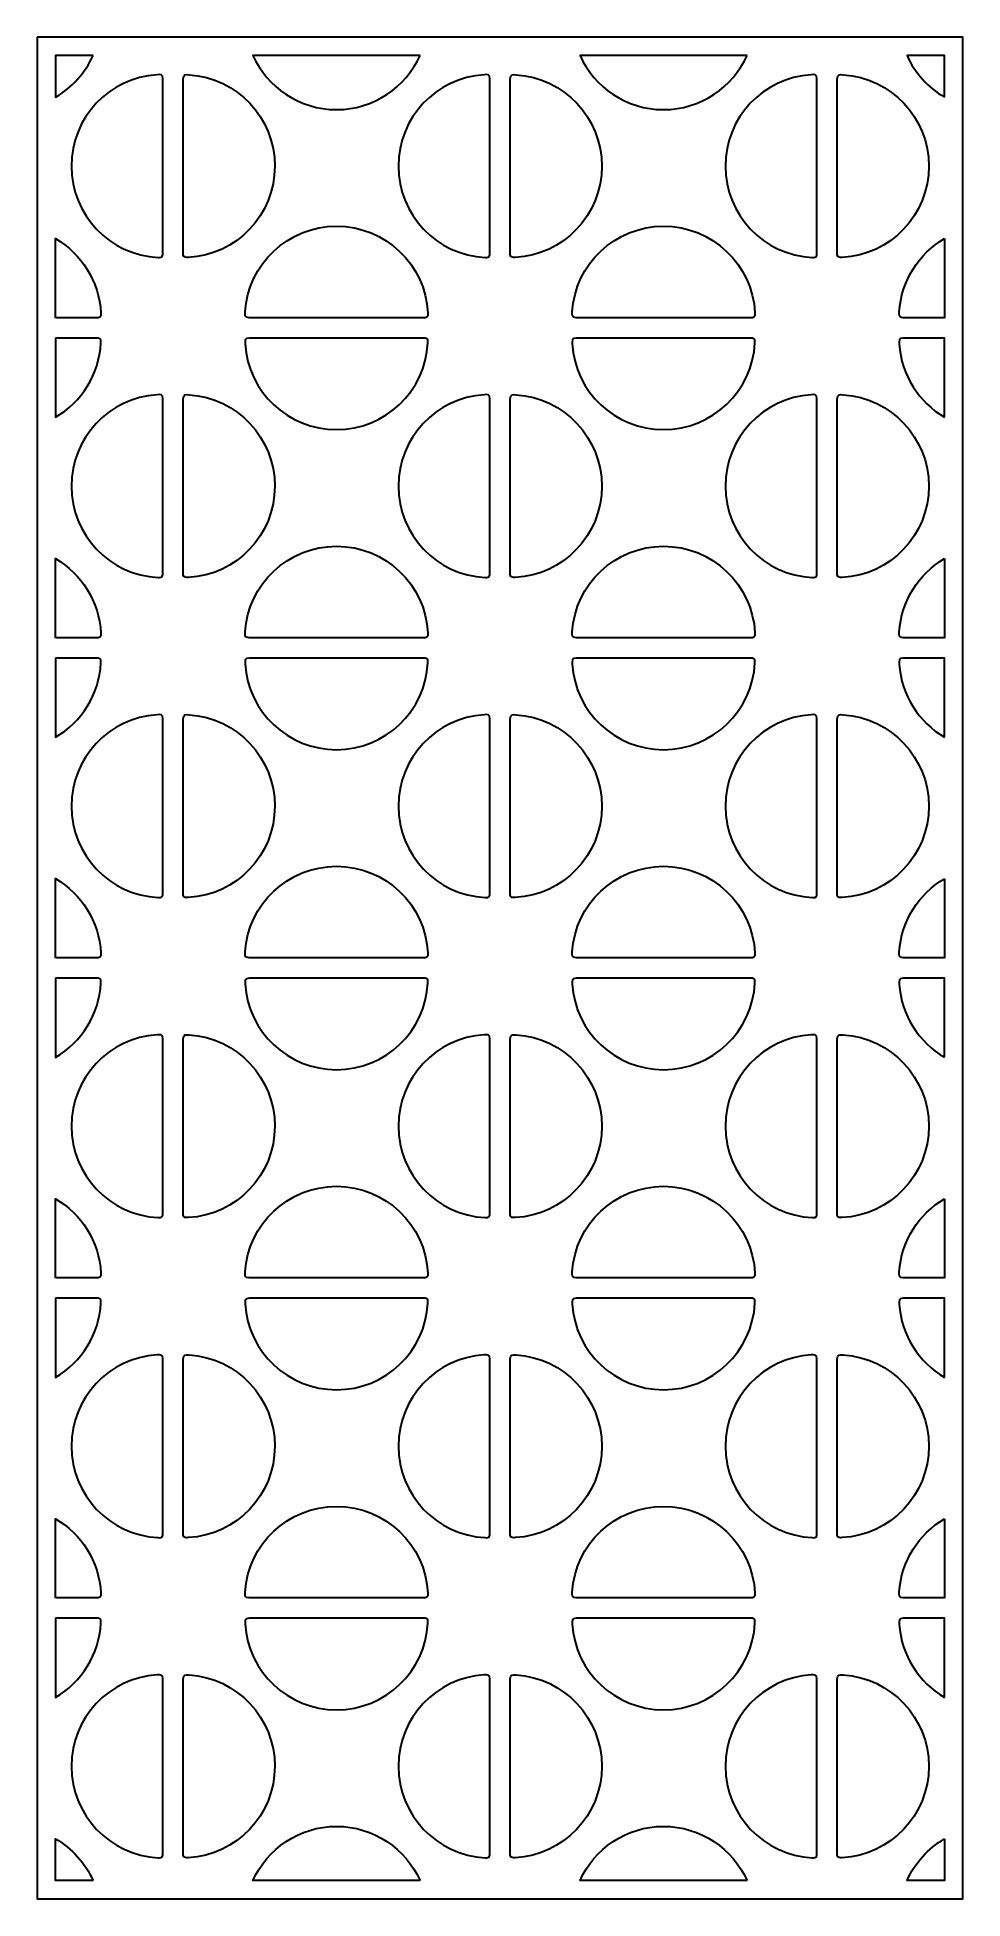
# Model space of a CAD drawing. Header units: centimetres. Extents: x 22.62 to 27, y 0.2 to 9.
import ezdxf

# ---------------------------------------------------------------- set-up
doc = ezdxf.new("R2010")
doc.units = ezdxf.units.CM
doc.header["$MEASUREMENT"] = 0
doc.layers.add('layer 1', color=7, linetype='Continuous')

msp = doc.modelspace()

# ---------------------------------------------------------------- linework, layer by layer
at = {"layer": 'layer 1', "color": 250, "lineweight": 30}
for points, knots in [([(22.62472, 9.00077), (22.62472, 9.00077), (26.99976, 9.00077), (26.99976, 9.00077), (26.99976, 9.00077), (26.99976, 9.00077), (26.99976, 0.2031), (26.99976, 0.2031), (26.99976, 0.2031), (26.99976, 0.2031), (22.62472, 0.2031), (22.62472, 0.2031), (22.62472, 0.2031), (22.62472, 0.2031), (22.62472, 9.00077), (22.62472, 9.00077)], [0, 0, 0, 0, 0.2, 0.2, 0.2, 0.2, 0.4, 0.4, 0.4, 0.4, 0.6, 0.6, 0.6, 0.6, 1, 1, 1, 1]), ([(22.8885, 8.91449), (22.85134, 8.83167), (22.7889, 8.76265), (22.711, 8.71728), (22.711, 8.71728), (22.711, 8.71728), (22.711, 8.91449), (22.711, 8.91449), (22.711, 8.91449), (22.711, 8.91449), (22.8885, 8.91449), (22.8885, 8.91449)], [0, 0, 0, 0, 0.25, 0.25, 0.25, 0.25, 0.5, 0.5, 0.5, 0.5, 1, 1, 1, 1]), ([(24.43431, 8.91449), (24.36668, 8.76377), (24.21533, 8.65876), (24.03947, 8.65876), (24.03947, 8.65876), (23.8636, 8.65876), (23.71222, 8.76377), (23.64459, 8.91449), (23.64459, 8.91449), (23.64459, 8.91449), (24.43431, 8.91449), (24.43431, 8.91449)], [0, 0, 0, 0, 0.25, 0.25, 0.25, 0.25, 0.5, 0.5, 0.5, 0.5, 1, 1, 1, 1]), ([(25.98013, 8.91449), (25.91251, 8.76377), (25.76115, 8.65876), (25.5853, 8.65876), (25.5853, 8.65876), (25.40942, 8.65876), (25.25804, 8.76377), (25.19042, 8.91449), (25.19042, 8.91449), (25.19042, 8.91449), (25.98013, 8.91449), (25.98013, 8.91449)], [0, 0, 0, 0, 0.25, 0.25, 0.25, 0.25, 0.5, 0.5, 0.5, 0.5, 1, 1, 1, 1]), ([(26.91348, 8.71744), (26.83571, 8.76282), (26.77336, 8.83177), (26.73625, 8.91449), (26.73625, 8.91449), (26.73625, 8.91449), (26.91348, 8.91449), (26.91348, 8.91449), (26.91348, 8.91449), (26.91348, 8.91449), (26.91348, 8.71744), (26.91348, 8.71744)], [0, 0, 0, 0, 0.25, 0.25, 0.25, 0.25, 0.5, 0.5, 0.5, 0.5, 1, 1, 1, 1]), ([(23.21872, 8.39182), (23.21872, 8.39182), (23.21872, 7.97193), (23.21872, 7.97193), (23.21872, 7.97193), (23.21872, 7.9587), (23.20174, 7.95945), (23.19582, 7.95985), (23.19582, 7.95985), (22.9676, 7.97177), (22.78614, 8.16064), (22.78614, 8.39182), (22.78614, 8.39182), (22.78614, 8.62136), (22.96502, 8.80919), (23.19095, 8.82353), (23.19095, 8.82353), (23.20628, 8.82482), (23.21845, 8.82684), (23.21872, 8.80451), (23.21872, 8.80451), (23.21872, 8.80451), (23.21872, 8.39182), (23.21872, 8.39182)], [0, 0, 0, 0, 0.1428571, 0.1428571, 0.1428571, 0.1428571, 0.2857143, 0.2857143, 0.2857143, 0.2857143, 0.4285714, 0.4285714, 0.4285714, 0.4285714, 0.5714286, 0.5714286, 0.5714286, 0.5714286, 0.7142857, 0.7142857, 0.7142857, 0.7142857, 1, 1, 1, 1]), ([(23.31501, 8.39182), (23.31501, 8.39182), (23.31501, 7.97193), (23.31501, 7.97193), (23.31501, 7.97193), (23.31501, 7.9587), (23.33199, 7.95945), (23.33791, 7.95985), (23.33791, 7.95985), (23.56614, 7.97177), (23.74759, 8.16064), (23.74759, 8.39182), (23.74759, 8.39182), (23.74759, 8.62136), (23.56871, 8.80919), (23.34278, 8.82353), (23.34278, 8.82353), (23.32746, 8.82482), (23.31528, 8.82684), (23.31501, 8.80451), (23.31501, 8.80451), (23.31501, 8.80451), (23.31501, 8.39182), (23.31501, 8.39182)], [0, 0, 0, 0, 0.1428571, 0.1428571, 0.1428571, 0.1428571, 0.2857143, 0.2857143, 0.2857143, 0.2857143, 0.4285714, 0.4285714, 0.4285714, 0.4285714, 0.5714286, 0.5714286, 0.5714286, 0.5714286, 0.7142857, 0.7142857, 0.7142857, 0.7142857, 1, 1, 1, 1]), ([(24.76455, 8.39182), (24.76455, 8.39182), (24.76455, 7.97193), (24.76455, 7.97193), (24.76455, 7.97193), (24.76455, 7.9587), (24.74757, 7.95945), (24.74165, 7.95985), (24.74165, 7.95985), (24.51342, 7.97177), (24.33197, 8.16064), (24.33197, 8.39182), (24.33197, 8.39182), (24.33197, 8.62136), (24.51085, 8.80919), (24.73678, 8.82353), (24.73678, 8.82353), (24.7521, 8.82482), (24.76428, 8.82684), (24.76455, 8.80451), (24.76455, 8.80451), (24.76455, 8.80451), (24.76455, 8.39182), (24.76455, 8.39182)], [0, 0, 0, 0, 0.1428571, 0.1428571, 0.1428571, 0.1428571, 0.2857143, 0.2857143, 0.2857143, 0.2857143, 0.4285714, 0.4285714, 0.4285714, 0.4285714, 0.5714286, 0.5714286, 0.5714286, 0.5714286, 0.7142857, 0.7142857, 0.7142857, 0.7142857, 1, 1, 1, 1]), ([(24.86084, 8.39182), (24.86084, 8.39182), (24.86084, 7.97193), (24.86084, 7.97193), (24.86084, 7.97193), (24.86084, 7.9587), (24.87782, 7.95945), (24.88374, 7.95985), (24.88374, 7.95985), (25.11196, 7.97177), (25.29342, 8.16064), (25.29342, 8.39182), (25.29342, 8.39182), (25.29342, 8.62136), (25.11454, 8.80919), (24.88861, 8.82353), (24.88861, 8.82353), (24.87329, 8.82482), (24.86111, 8.82684), (24.86084, 8.80451), (24.86084, 8.80451), (24.86084, 8.80451), (24.86084, 8.39182), (24.86084, 8.39182)], [0, 0, 0, 0, 0.1428571, 0.1428571, 0.1428571, 0.1428571, 0.2857143, 0.2857143, 0.2857143, 0.2857143, 0.4285714, 0.4285714, 0.4285714, 0.4285714, 0.5714286, 0.5714286, 0.5714286, 0.5714286, 0.7142857, 0.7142857, 0.7142857, 0.7142857, 1, 1, 1, 1]), ([(26.31038, 8.39182), (26.31038, 8.39182), (26.31038, 7.97193), (26.31038, 7.97193), (26.31038, 7.97193), (26.31038, 7.9587), (26.29339, 7.95945), (26.28748, 7.95985), (26.28748, 7.95985), (26.05925, 7.97177), (25.8778, 8.16064), (25.8778, 8.39182), (25.8778, 8.39182), (25.8778, 8.62136), (26.05667, 8.80919), (26.28261, 8.82353), (26.28261, 8.82353), (26.29793, 8.82482), (26.3101, 8.82684), (26.31038, 8.80451), (26.31038, 8.80451), (26.31038, 8.80451), (26.31038, 8.39182), (26.31038, 8.39182)], [0, 0, 0, 0, 0.1428571, 0.1428571, 0.1428571, 0.1428571, 0.2857143, 0.2857143, 0.2857143, 0.2857143, 0.4285714, 0.4285714, 0.4285714, 0.4285714, 0.5714286, 0.5714286, 0.5714286, 0.5714286, 0.7142857, 0.7142857, 0.7142857, 0.7142857, 1, 1, 1, 1]), ([(26.40666, 8.39182), (26.40666, 8.39182), (26.40666, 7.97193), (26.40666, 7.97193), (26.40666, 7.97193), (26.40666, 7.9587), (26.42365, 7.95945), (26.42956, 7.95985), (26.42956, 7.95985), (26.65779, 7.97177), (26.83925, 8.16064), (26.83925, 8.39182), (26.83925, 8.39182), (26.83925, 8.62136), (26.66037, 8.80919), (26.43444, 8.82353), (26.43444, 8.82353), (26.41911, 8.82482), (26.40694, 8.82684), (26.40666, 8.80451), (26.40666, 8.80451), (26.40666, 8.80451), (26.40666, 8.39182), (26.40666, 8.39182)], [0, 0, 0, 0, 0.1428571, 0.1428571, 0.1428571, 0.1428571, 0.2857143, 0.2857143, 0.2857143, 0.2857143, 0.4285714, 0.4285714, 0.4285714, 0.4285714, 0.5714286, 0.5714286, 0.5714286, 0.5714286, 0.7142857, 0.7142857, 0.7142857, 0.7142857, 1, 1, 1, 1]), ([(24.03947, 7.67511), (24.03947, 7.67511), (24.45936, 7.67511), (24.45936, 7.67511), (24.45936, 7.67511), (24.47259, 7.67511), (24.47184, 7.69209), (24.47144, 7.69801), (24.47144, 7.69801), (24.45952, 7.92624), (24.27065, 8.10769), (24.03947, 8.10769), (24.03947, 8.10769), (23.80993, 8.10769), (23.6221, 7.92881), (23.60776, 7.70288), (23.60776, 7.70288), (23.60647, 7.68756), (23.60445, 7.67538), (23.62678, 7.67511), (23.62678, 7.67511), (23.62678, 7.67511), (24.03947, 7.67511), (24.03947, 7.67511)], [0, 0, 0, 0, 0.1428571, 0.1428571, 0.1428571, 0.1428571, 0.2857143, 0.2857143, 0.2857143, 0.2857143, 0.4285714, 0.4285714, 0.4285714, 0.4285714, 0.5714286, 0.5714286, 0.5714286, 0.5714286, 0.7142857, 0.7142857, 0.7142857, 0.7142857, 1, 1, 1, 1]), ([(25.5853, 7.67511), (25.5853, 7.67511), (26.00519, 7.67511), (26.00519, 7.67511), (26.00519, 7.67511), (26.01841, 7.67511), (26.01767, 7.69209), (26.01727, 7.69801), (26.01727, 7.69801), (26.00535, 7.92624), (25.81647, 8.10769), (25.5853, 8.10769), (25.5853, 8.10769), (25.35575, 8.10769), (25.16792, 7.92881), (25.15359, 7.70288), (25.15359, 7.70288), (25.1523, 7.68756), (25.15027, 7.67538), (25.1726, 7.67511), (25.1726, 7.67511), (25.1726, 7.67511), (25.5853, 7.67511), (25.5853, 7.67511)], [0, 0, 0, 0, 0.1428571, 0.1428571, 0.1428571, 0.1428571, 0.2857143, 0.2857143, 0.2857143, 0.2857143, 0.4285714, 0.4285714, 0.4285714, 0.4285714, 0.5714286, 0.5714286, 0.5714286, 0.5714286, 0.7142857, 0.7142857, 0.7142857, 0.7142857, 1, 1, 1, 1]), ([(22.711, 7.67511), (22.711, 7.67511), (22.91353, 7.67511), (22.91353, 7.67511), (22.91353, 7.67511), (22.92676, 7.67511), (22.92601, 7.69209), (22.92561, 7.69801), (22.92561, 7.69801), (22.91778, 7.84802), (22.83349, 7.97782), (22.711, 8.04917), (22.711, 8.04917), (22.711, 8.04917), (22.711, 7.67511), (22.711, 7.67511)], [0, 0, 0, 0, 0.2, 0.2, 0.2, 0.2, 0.4, 0.4, 0.4, 0.4, 0.6, 0.6, 0.6, 0.6, 1, 1, 1, 1]), ([(26.91348, 8.049), (26.79246, 7.97839), (26.70879, 7.85071), (26.69942, 7.70288), (26.69942, 7.70288), (26.69812, 7.68756), (26.6961, 7.67538), (26.71843, 7.67511), (26.71843, 7.67511), (26.71843, 7.67511), (26.91348, 7.67511), (26.91348, 7.67511), (26.91348, 7.67511), (26.91348, 7.67511), (26.91348, 8.049), (26.91348, 8.049)], [0, 0, 0, 0, 0.2, 0.2, 0.2, 0.2, 0.4, 0.4, 0.4, 0.4, 0.6, 0.6, 0.6, 0.6, 1, 1, 1, 1]), ([(22.711, 7.57882), (22.711, 7.57882), (22.91353, 7.57882), (22.91353, 7.57882), (22.91353, 7.57882), (22.92676, 7.57882), (22.92601, 7.56184), (22.92561, 7.55592), (22.92561, 7.55592), (22.91778, 7.40591), (22.83349, 7.27611), (22.711, 7.20476), (22.711, 7.20476), (22.711, 7.20476), (22.711, 7.57882), (22.711, 7.57882)], [0, 0, 0, 0, 0.2, 0.2, 0.2, 0.2, 0.4, 0.4, 0.4, 0.4, 0.6, 0.6, 0.6, 0.6, 1, 1, 1, 1]), ([(24.03947, 7.57882), (24.03947, 7.57882), (24.45936, 7.57882), (24.45936, 7.57882), (24.45936, 7.57882), (24.47259, 7.57882), (24.47184, 7.56184), (24.47144, 7.55592), (24.47144, 7.55592), (24.45952, 7.3277), (24.27065, 7.14624), (24.03947, 7.14624), (24.03947, 7.14624), (23.80993, 7.14624), (23.6221, 7.32512), (23.60776, 7.55105), (23.60776, 7.55105), (23.60647, 7.56638), (23.60445, 7.57855), (23.62678, 7.57882), (23.62678, 7.57882), (23.62678, 7.57882), (24.03947, 7.57882), (24.03947, 7.57882)], [0, 0, 0, 0, 0.1428571, 0.1428571, 0.1428571, 0.1428571, 0.2857143, 0.2857143, 0.2857143, 0.2857143, 0.4285714, 0.4285714, 0.4285714, 0.4285714, 0.5714286, 0.5714286, 0.5714286, 0.5714286, 0.7142857, 0.7142857, 0.7142857, 0.7142857, 1, 1, 1, 1]), ([(25.5853, 7.57882), (25.5853, 7.57882), (26.00519, 7.57882), (26.00519, 7.57882), (26.00519, 7.57882), (26.01841, 7.57882), (26.01767, 7.56184), (26.01727, 7.55592), (26.01727, 7.55592), (26.00535, 7.3277), (25.81647, 7.14624), (25.5853, 7.14624), (25.5853, 7.14624), (25.35575, 7.14624), (25.16792, 7.32512), (25.15359, 7.55105), (25.15359, 7.55105), (25.1523, 7.56638), (25.15027, 7.57855), (25.1726, 7.57882), (25.1726, 7.57882), (25.1726, 7.57882), (25.5853, 7.57882), (25.5853, 7.57882)], [0, 0, 0, 0, 0.1428571, 0.1428571, 0.1428571, 0.1428571, 0.2857143, 0.2857143, 0.2857143, 0.2857143, 0.4285714, 0.4285714, 0.4285714, 0.4285714, 0.5714286, 0.5714286, 0.5714286, 0.5714286, 0.7142857, 0.7142857, 0.7142857, 0.7142857, 1, 1, 1, 1]), ([(26.91348, 7.20493), (26.79246, 7.27554), (26.70879, 7.40322), (26.69942, 7.55105), (26.69942, 7.55105), (26.69812, 7.56638), (26.6961, 7.57855), (26.71843, 7.57882), (26.71843, 7.57882), (26.71843, 7.57882), (26.91348, 7.57882), (26.91348, 7.57882), (26.91348, 7.57882), (26.91348, 7.57882), (26.91348, 7.20493), (26.91348, 7.20493)], [0, 0, 0, 0, 0.2, 0.2, 0.2, 0.2, 0.4, 0.4, 0.4, 0.4, 0.6, 0.6, 0.6, 0.6, 1, 1, 1, 1]), ([(23.21872, 6.8793), (23.21872, 6.8793), (23.21872, 6.45941), (23.21872, 6.45941), (23.21872, 6.45941), (23.21872, 6.44619), (23.20174, 6.44693), (23.19582, 6.44733), (23.19582, 6.44733), (22.9676, 6.45925), (22.78614, 6.64813), (22.78614, 6.8793), (22.78614, 6.8793), (22.78614, 7.10885), (22.96502, 7.29668), (23.19095, 7.31101), (23.19095, 7.31101), (23.20628, 7.3123), (23.21845, 7.31433), (23.21872, 7.292), (23.21872, 7.292), (23.21872, 7.292), (23.21872, 6.8793), (23.21872, 6.8793)], [0, 0, 0, 0, 0.1428571, 0.1428571, 0.1428571, 0.1428571, 0.2857143, 0.2857143, 0.2857143, 0.2857143, 0.4285714, 0.4285714, 0.4285714, 0.4285714, 0.5714286, 0.5714286, 0.5714286, 0.5714286, 0.7142857, 0.7142857, 0.7142857, 0.7142857, 1, 1, 1, 1]), ([(23.31501, 6.8793), (23.31501, 6.8793), (23.31501, 6.45941), (23.31501, 6.45941), (23.31501, 6.45941), (23.31501, 6.44619), (23.33199, 6.44693), (23.33791, 6.44733), (23.33791, 6.44733), (23.56614, 6.45925), (23.74759, 6.64813), (23.74759, 6.8793), (23.74759, 6.8793), (23.74759, 7.10885), (23.56871, 7.29668), (23.34278, 7.31101), (23.34278, 7.31101), (23.32746, 7.3123), (23.31528, 7.31433), (23.31501, 7.292), (23.31501, 7.292), (23.31501, 7.292), (23.31501, 6.8793), (23.31501, 6.8793)], [0, 0, 0, 0, 0.1428571, 0.1428571, 0.1428571, 0.1428571, 0.2857143, 0.2857143, 0.2857143, 0.2857143, 0.4285714, 0.4285714, 0.4285714, 0.4285714, 0.5714286, 0.5714286, 0.5714286, 0.5714286, 0.7142857, 0.7142857, 0.7142857, 0.7142857, 1, 1, 1, 1]), ([(24.76455, 6.8793), (24.76455, 6.8793), (24.76455, 6.45941), (24.76455, 6.45941), (24.76455, 6.45941), (24.76455, 6.44619), (24.74757, 6.44693), (24.74165, 6.44733), (24.74165, 6.44733), (24.51342, 6.45925), (24.33197, 6.64813), (24.33197, 6.8793), (24.33197, 6.8793), (24.33197, 7.10885), (24.51085, 7.29668), (24.73678, 7.31101), (24.73678, 7.31101), (24.7521, 7.3123), (24.76428, 7.31433), (24.76455, 7.292), (24.76455, 7.292), (24.76455, 7.292), (24.76455, 6.8793), (24.76455, 6.8793)], [0, 0, 0, 0, 0.1428571, 0.1428571, 0.1428571, 0.1428571, 0.2857143, 0.2857143, 0.2857143, 0.2857143, 0.4285714, 0.4285714, 0.4285714, 0.4285714, 0.5714286, 0.5714286, 0.5714286, 0.5714286, 0.7142857, 0.7142857, 0.7142857, 0.7142857, 1, 1, 1, 1]), ([(24.86084, 6.8793), (24.86084, 6.8793), (24.86084, 6.45941), (24.86084, 6.45941), (24.86084, 6.45941), (24.86084, 6.44619), (24.87782, 6.44693), (24.88374, 6.44733), (24.88374, 6.44733), (25.11196, 6.45925), (25.29342, 6.64813), (25.29342, 6.8793), (25.29342, 6.8793), (25.29342, 7.10885), (25.11454, 7.29668), (24.88861, 7.31101), (24.88861, 7.31101), (24.87329, 7.3123), (24.86111, 7.31433), (24.86084, 7.292), (24.86084, 7.292), (24.86084, 7.292), (24.86084, 6.8793), (24.86084, 6.8793)], [0, 0, 0, 0, 0.1428571, 0.1428571, 0.1428571, 0.1428571, 0.2857143, 0.2857143, 0.2857143, 0.2857143, 0.4285714, 0.4285714, 0.4285714, 0.4285714, 0.5714286, 0.5714286, 0.5714286, 0.5714286, 0.7142857, 0.7142857, 0.7142857, 0.7142857, 1, 1, 1, 1]), ([(26.31038, 6.8793), (26.31038, 6.8793), (26.31038, 6.45941), (26.31038, 6.45941), (26.31038, 6.45941), (26.31038, 6.44619), (26.29339, 6.44693), (26.28748, 6.44733), (26.28748, 6.44733), (26.05925, 6.45925), (25.8778, 6.64813), (25.8778, 6.8793), (25.8778, 6.8793), (25.8778, 7.10885), (26.05667, 7.29668), (26.28261, 7.31101), (26.28261, 7.31101), (26.29793, 7.3123), (26.3101, 7.31433), (26.31038, 7.292), (26.31038, 7.292), (26.31038, 7.292), (26.31038, 6.8793), (26.31038, 6.8793)], [0, 0, 0, 0, 0.1428571, 0.1428571, 0.1428571, 0.1428571, 0.2857143, 0.2857143, 0.2857143, 0.2857143, 0.4285714, 0.4285714, 0.4285714, 0.4285714, 0.5714286, 0.5714286, 0.5714286, 0.5714286, 0.7142857, 0.7142857, 0.7142857, 0.7142857, 1, 1, 1, 1]), ([(26.40666, 6.8793), (26.40666, 6.8793), (26.40666, 6.45941), (26.40666, 6.45941), (26.40666, 6.45941), (26.40666, 6.44619), (26.42365, 6.44693), (26.42956, 6.44733), (26.42956, 6.44733), (26.65779, 6.45925), (26.83925, 6.64813), (26.83925, 6.8793), (26.83925, 6.8793), (26.83925, 7.10885), (26.66037, 7.29668), (26.43444, 7.31101), (26.43444, 7.31101), (26.41911, 7.3123), (26.40694, 7.31433), (26.40666, 7.292), (26.40666, 7.292), (26.40666, 7.292), (26.40666, 6.8793), (26.40666, 6.8793)], [0, 0, 0, 0, 0.1428571, 0.1428571, 0.1428571, 0.1428571, 0.2857143, 0.2857143, 0.2857143, 0.2857143, 0.4285714, 0.4285714, 0.4285714, 0.4285714, 0.5714286, 0.5714286, 0.5714286, 0.5714286, 0.7142857, 0.7142857, 0.7142857, 0.7142857, 1, 1, 1, 1]), ([(22.711, 6.16259), (22.711, 6.16259), (22.91353, 6.16259), (22.91353, 6.16259), (22.91353, 6.16259), (22.92676, 6.16259), (22.92601, 6.17958), (22.92561, 6.18549), (22.92561, 6.18549), (22.91778, 6.3355), (22.83349, 6.4653), (22.711, 6.53665), (22.711, 6.53665), (22.711, 6.53665), (22.711, 6.16259), (22.711, 6.16259)], [0, 0, 0, 0, 0.2, 0.2, 0.2, 0.2, 0.4, 0.4, 0.4, 0.4, 0.6, 0.6, 0.6, 0.6, 1, 1, 1, 1]), ([(24.03947, 6.16259), (24.03947, 6.16259), (24.45936, 6.16259), (24.45936, 6.16259), (24.45936, 6.16259), (24.47259, 6.16259), (24.47184, 6.17958), (24.47144, 6.18549), (24.47144, 6.18549), (24.45952, 6.41372), (24.27065, 6.59517), (24.03947, 6.59517), (24.03947, 6.59517), (23.80993, 6.59517), (23.6221, 6.4163), (23.60776, 6.19036), (23.60776, 6.19036), (23.60647, 6.17504), (23.60445, 6.16287), (23.62678, 6.16259), (23.62678, 6.16259), (23.62678, 6.16259), (24.03947, 6.16259), (24.03947, 6.16259)], [0, 0, 0, 0, 0.1428571, 0.1428571, 0.1428571, 0.1428571, 0.2857143, 0.2857143, 0.2857143, 0.2857143, 0.4285714, 0.4285714, 0.4285714, 0.4285714, 0.5714286, 0.5714286, 0.5714286, 0.5714286, 0.7142857, 0.7142857, 0.7142857, 0.7142857, 1, 1, 1, 1]), ([(25.5853, 6.16259), (25.5853, 6.16259), (26.00519, 6.16259), (26.00519, 6.16259), (26.00519, 6.16259), (26.01841, 6.16259), (26.01767, 6.17958), (26.01727, 6.18549), (26.01727, 6.18549), (26.00535, 6.41372), (25.81647, 6.59517), (25.5853, 6.59517), (25.5853, 6.59517), (25.35575, 6.59517), (25.16792, 6.4163), (25.15359, 6.19036), (25.15359, 6.19036), (25.1523, 6.17504), (25.15027, 6.16287), (25.1726, 6.16259), (25.1726, 6.16259), (25.1726, 6.16259), (25.5853, 6.16259), (25.5853, 6.16259)], [0, 0, 0, 0, 0.1428571, 0.1428571, 0.1428571, 0.1428571, 0.2857143, 0.2857143, 0.2857143, 0.2857143, 0.4285714, 0.4285714, 0.4285714, 0.4285714, 0.5714286, 0.5714286, 0.5714286, 0.5714286, 0.7142857, 0.7142857, 0.7142857, 0.7142857, 1, 1, 1, 1]), ([(26.91348, 6.53649), (26.79246, 6.46587), (26.70879, 6.3382), (26.69942, 6.19036), (26.69942, 6.19036), (26.69812, 6.17504), (26.6961, 6.16287), (26.71843, 6.16259), (26.71843, 6.16259), (26.71843, 6.16259), (26.91348, 6.16259), (26.91348, 6.16259), (26.91348, 6.16259), (26.91348, 6.16259), (26.91348, 6.53649), (26.91348, 6.53649)], [0, 0, 0, 0, 0.2, 0.2, 0.2, 0.2, 0.4, 0.4, 0.4, 0.4, 0.6, 0.6, 0.6, 0.6, 1, 1, 1, 1]), ([(22.711, 6.06631), (22.711, 6.06631), (22.91353, 6.06631), (22.91353, 6.06631), (22.91353, 6.06631), (22.92676, 6.06631), (22.92601, 6.04932), (22.92561, 6.04341), (22.92561, 6.04341), (22.91778, 5.8934), (22.83349, 5.7636), (22.711, 5.69224), (22.711, 5.69224), (22.711, 5.69224), (22.711, 6.06631), (22.711, 6.06631)], [0, 0, 0, 0, 0.2, 0.2, 0.2, 0.2, 0.4, 0.4, 0.4, 0.4, 0.6, 0.6, 0.6, 0.6, 1, 1, 1, 1]), ([(24.03947, 6.06631), (24.03947, 6.06631), (24.45936, 6.06631), (24.45936, 6.06631), (24.45936, 6.06631), (24.47259, 6.06631), (24.47184, 6.04932), (24.47144, 6.04341), (24.47144, 6.04341), (24.45952, 5.81518), (24.27065, 5.63373), (24.03947, 5.63373), (24.03947, 5.63373), (23.80993, 5.63373), (23.6221, 5.8126), (23.60776, 6.03853), (23.60776, 6.03853), (23.60647, 6.05386), (23.60445, 6.06603), (23.62678, 6.06631), (23.62678, 6.06631), (23.62678, 6.06631), (24.03947, 6.06631), (24.03947, 6.06631)], [0, 0, 0, 0, 0.1428571, 0.1428571, 0.1428571, 0.1428571, 0.2857143, 0.2857143, 0.2857143, 0.2857143, 0.4285714, 0.4285714, 0.4285714, 0.4285714, 0.5714286, 0.5714286, 0.5714286, 0.5714286, 0.7142857, 0.7142857, 0.7142857, 0.7142857, 1, 1, 1, 1]), ([(25.5853, 6.06631), (25.5853, 6.06631), (26.00519, 6.06631), (26.00519, 6.06631), (26.00519, 6.06631), (26.01841, 6.06631), (26.01767, 6.04932), (26.01727, 6.04341), (26.01727, 6.04341), (26.00535, 5.81518), (25.81647, 5.63373), (25.5853, 5.63373), (25.5853, 5.63373), (25.35575, 5.63373), (25.16792, 5.8126), (25.15359, 6.03853), (25.15359, 6.03853), (25.1523, 6.05386), (25.15027, 6.06603), (25.1726, 6.06631), (25.1726, 6.06631), (25.1726, 6.06631), (25.5853, 6.06631), (25.5853, 6.06631)], [0, 0, 0, 0, 0.1428571, 0.1428571, 0.1428571, 0.1428571, 0.2857143, 0.2857143, 0.2857143, 0.2857143, 0.4285714, 0.4285714, 0.4285714, 0.4285714, 0.5714286, 0.5714286, 0.5714286, 0.5714286, 0.7142857, 0.7142857, 0.7142857, 0.7142857, 1, 1, 1, 1]), ([(26.91348, 5.69241), (26.79246, 5.76302), (26.70879, 5.8907), (26.69942, 6.03853), (26.69942, 6.03853), (26.69812, 6.05386), (26.6961, 6.06603), (26.71843, 6.06631), (26.71843, 6.06631), (26.71843, 6.06631), (26.91348, 6.06631), (26.91348, 6.06631), (26.91348, 6.06631), (26.91348, 6.06631), (26.91348, 5.69241), (26.91348, 5.69241)], [0, 0, 0, 0, 0.2, 0.2, 0.2, 0.2, 0.4, 0.4, 0.4, 0.4, 0.6, 0.6, 0.6, 0.6, 1, 1, 1, 1]), ([(23.21872, 5.36679), (23.21872, 5.36679), (23.21872, 4.9469), (23.21872, 4.9469), (23.21872, 4.9469), (23.21872, 4.93367), (23.20174, 4.93442), (23.19582, 4.93482), (23.19582, 4.93482), (22.9676, 4.94674), (22.78614, 5.13561), (22.78614, 5.36679), (22.78614, 5.36679), (22.78614, 5.59633), (22.96502, 5.78416), (23.19095, 5.79849), (23.19095, 5.79849), (23.20628, 5.79979), (23.21845, 5.80181), (23.21872, 5.77948), (23.21872, 5.77948), (23.21872, 5.77948), (23.21872, 5.36679), (23.21872, 5.36679)], [0, 0, 0, 0, 0.1428571, 0.1428571, 0.1428571, 0.1428571, 0.2857143, 0.2857143, 0.2857143, 0.2857143, 0.4285714, 0.4285714, 0.4285714, 0.4285714, 0.5714286, 0.5714286, 0.5714286, 0.5714286, 0.7142857, 0.7142857, 0.7142857, 0.7142857, 1, 1, 1, 1]), ([(23.31501, 5.36679), (23.31501, 5.36679), (23.31501, 4.9469), (23.31501, 4.9469), (23.31501, 4.9469), (23.31501, 4.93367), (23.33199, 4.93442), (23.33791, 4.93482), (23.33791, 4.93482), (23.56614, 4.94674), (23.74759, 5.13561), (23.74759, 5.36679), (23.74759, 5.36679), (23.74759, 5.59633), (23.56871, 5.78416), (23.34278, 5.79849), (23.34278, 5.79849), (23.32746, 5.79979), (23.31528, 5.80181), (23.31501, 5.77948), (23.31501, 5.77948), (23.31501, 5.77948), (23.31501, 5.36679), (23.31501, 5.36679)], [0, 0, 0, 0, 0.1428571, 0.1428571, 0.1428571, 0.1428571, 0.2857143, 0.2857143, 0.2857143, 0.2857143, 0.4285714, 0.4285714, 0.4285714, 0.4285714, 0.5714286, 0.5714286, 0.5714286, 0.5714286, 0.7142857, 0.7142857, 0.7142857, 0.7142857, 1, 1, 1, 1]), ([(24.76455, 5.36679), (24.76455, 5.36679), (24.76455, 4.9469), (24.76455, 4.9469), (24.76455, 4.9469), (24.76455, 4.93367), (24.74757, 4.93442), (24.74165, 4.93482), (24.74165, 4.93482), (24.51342, 4.94674), (24.33197, 5.13561), (24.33197, 5.36679), (24.33197, 5.36679), (24.33197, 5.59633), (24.51085, 5.78416), (24.73678, 5.79849), (24.73678, 5.79849), (24.7521, 5.79979), (24.76428, 5.80181), (24.76455, 5.77948), (24.76455, 5.77948), (24.76455, 5.77948), (24.76455, 5.36679), (24.76455, 5.36679)], [0, 0, 0, 0, 0.1428571, 0.1428571, 0.1428571, 0.1428571, 0.2857143, 0.2857143, 0.2857143, 0.2857143, 0.4285714, 0.4285714, 0.4285714, 0.4285714, 0.5714286, 0.5714286, 0.5714286, 0.5714286, 0.7142857, 0.7142857, 0.7142857, 0.7142857, 1, 1, 1, 1]), ([(24.86084, 5.36679), (24.86084, 5.36679), (24.86084, 4.9469), (24.86084, 4.9469), (24.86084, 4.9469), (24.86084, 4.93367), (24.87782, 4.93442), (24.88374, 4.93482), (24.88374, 4.93482), (25.11196, 4.94674), (25.29342, 5.13561), (25.29342, 5.36679), (25.29342, 5.36679), (25.29342, 5.59633), (25.11454, 5.78416), (24.88861, 5.79849), (24.88861, 5.79849), (24.87329, 5.79979), (24.86111, 5.80181), (24.86084, 5.77948), (24.86084, 5.77948), (24.86084, 5.77948), (24.86084, 5.36679), (24.86084, 5.36679)], [0, 0, 0, 0, 0.1428571, 0.1428571, 0.1428571, 0.1428571, 0.2857143, 0.2857143, 0.2857143, 0.2857143, 0.4285714, 0.4285714, 0.4285714, 0.4285714, 0.5714286, 0.5714286, 0.5714286, 0.5714286, 0.7142857, 0.7142857, 0.7142857, 0.7142857, 1, 1, 1, 1]), ([(26.31038, 5.36679), (26.31038, 5.36679), (26.31038, 4.9469), (26.31038, 4.9469), (26.31038, 4.9469), (26.31038, 4.93367), (26.29339, 4.93442), (26.28748, 4.93482), (26.28748, 4.93482), (26.05925, 4.94674), (25.8778, 5.13561), (25.8778, 5.36679), (25.8778, 5.36679), (25.8778, 5.59633), (26.05667, 5.78416), (26.28261, 5.79849), (26.28261, 5.79849), (26.29793, 5.79979), (26.3101, 5.80181), (26.31038, 5.77948), (26.31038, 5.77948), (26.31038, 5.77948), (26.31038, 5.36679), (26.31038, 5.36679)], [0, 0, 0, 0, 0.1428571, 0.1428571, 0.1428571, 0.1428571, 0.2857143, 0.2857143, 0.2857143, 0.2857143, 0.4285714, 0.4285714, 0.4285714, 0.4285714, 0.5714286, 0.5714286, 0.5714286, 0.5714286, 0.7142857, 0.7142857, 0.7142857, 0.7142857, 1, 1, 1, 1]), ([(26.40666, 5.36679), (26.40666, 5.36679), (26.40666, 4.9469), (26.40666, 4.9469), (26.40666, 4.9469), (26.40666, 4.93367), (26.42365, 4.93442), (26.42956, 4.93482), (26.42956, 4.93482), (26.65779, 4.94674), (26.83925, 5.13561), (26.83925, 5.36679), (26.83925, 5.36679), (26.83925, 5.59633), (26.66037, 5.78416), (26.43444, 5.79849), (26.43444, 5.79849), (26.41911, 5.79979), (26.40694, 5.80181), (26.40666, 5.77948), (26.40666, 5.77948), (26.40666, 5.77948), (26.40666, 5.36679), (26.40666, 5.36679)], [0, 0, 0, 0, 0.1428571, 0.1428571, 0.1428571, 0.1428571, 0.2857143, 0.2857143, 0.2857143, 0.2857143, 0.4285714, 0.4285714, 0.4285714, 0.4285714, 0.5714286, 0.5714286, 0.5714286, 0.5714286, 0.7142857, 0.7142857, 0.7142857, 0.7142857, 1, 1, 1, 1]), ([(22.711, 4.65008), (22.711, 4.65008), (22.91353, 4.65008), (22.91353, 4.65008), (22.91353, 4.65008), (22.92676, 4.65008), (22.92601, 4.66706), (22.92561, 4.67298), (22.92561, 4.67298), (22.91778, 4.82299), (22.83349, 4.95279), (22.711, 5.02414), (22.711, 5.02414), (22.711, 5.02414), (22.711, 4.65008), (22.711, 4.65008)], [0, 0, 0, 0, 0.2, 0.2, 0.2, 0.2, 0.4, 0.4, 0.4, 0.4, 0.6, 0.6, 0.6, 0.6, 1, 1, 1, 1]), ([(24.03947, 4.65008), (24.03947, 4.65008), (24.45936, 4.65008), (24.45936, 4.65008), (24.45936, 4.65008), (24.47259, 4.65008), (24.47184, 4.66706), (24.47144, 4.67298), (24.47144, 4.67298), (24.45952, 4.9012), (24.27065, 5.08266), (24.03947, 5.08266), (24.03947, 5.08266), (23.80993, 5.08266), (23.6221, 4.90378), (23.60776, 4.67785), (23.60776, 4.67785), (23.60647, 4.66253), (23.60445, 4.65035), (23.62678, 4.65008), (23.62678, 4.65008), (23.62678, 4.65008), (24.03947, 4.65008), (24.03947, 4.65008)], [0, 0, 0, 0, 0.1428571, 0.1428571, 0.1428571, 0.1428571, 0.2857143, 0.2857143, 0.2857143, 0.2857143, 0.4285714, 0.4285714, 0.4285714, 0.4285714, 0.5714286, 0.5714286, 0.5714286, 0.5714286, 0.7142857, 0.7142857, 0.7142857, 0.7142857, 1, 1, 1, 1]), ([(25.5853, 4.65008), (25.5853, 4.65008), (26.00519, 4.65008), (26.00519, 4.65008), (26.00519, 4.65008), (26.01841, 4.65008), (26.01767, 4.66706), (26.01727, 4.67298), (26.01727, 4.67298), (26.00535, 4.9012), (25.81647, 5.08266), (25.5853, 5.08266), (25.5853, 5.08266), (25.35575, 5.08266), (25.16792, 4.90378), (25.15359, 4.67785), (25.15359, 4.67785), (25.1523, 4.66253), (25.15027, 4.65035), (25.1726, 4.65008), (25.1726, 4.65008), (25.1726, 4.65008), (25.5853, 4.65008), (25.5853, 4.65008)], [0, 0, 0, 0, 0.1428571, 0.1428571, 0.1428571, 0.1428571, 0.2857143, 0.2857143, 0.2857143, 0.2857143, 0.4285714, 0.4285714, 0.4285714, 0.4285714, 0.5714286, 0.5714286, 0.5714286, 0.5714286, 0.7142857, 0.7142857, 0.7142857, 0.7142857, 1, 1, 1, 1]), ([(26.91348, 5.02397), (26.79246, 4.95336), (26.70879, 4.82568), (26.69942, 4.67785), (26.69942, 4.67785), (26.69812, 4.66253), (26.6961, 4.65035), (26.71843, 4.65008), (26.71843, 4.65008), (26.71843, 4.65008), (26.91348, 4.65008), (26.91348, 4.65008), (26.91348, 4.65008), (26.91348, 4.65008), (26.91348, 5.02397), (26.91348, 5.02397)], [0, 0, 0, 0, 0.2, 0.2, 0.2, 0.2, 0.4, 0.4, 0.4, 0.4, 0.6, 0.6, 0.6, 0.6, 1, 1, 1, 1]), ([(22.711, 4.55379), (22.711, 4.55379), (22.91353, 4.55379), (22.91353, 4.55379), (22.91353, 4.55379), (22.92676, 4.55379), (22.92601, 4.53681), (22.92561, 4.53089), (22.92561, 4.53089), (22.91778, 4.38088), (22.83349, 4.25108), (22.711, 4.17973), (22.711, 4.17973), (22.711, 4.17973), (22.711, 4.55379), (22.711, 4.55379)], [0, 0, 0, 0, 0.2, 0.2, 0.2, 0.2, 0.4, 0.4, 0.4, 0.4, 0.6, 0.6, 0.6, 0.6, 1, 1, 1, 1]), ([(24.03947, 4.55379), (24.03947, 4.55379), (24.45936, 4.55379), (24.45936, 4.55379), (24.45936, 4.55379), (24.47259, 4.55379), (24.47184, 4.53681), (24.47144, 4.53089), (24.47144, 4.53089), (24.45952, 4.30267), (24.27065, 4.12121), (24.03947, 4.12121), (24.03947, 4.12121), (23.80993, 4.12121), (23.6221, 4.30009), (23.60776, 4.52602), (23.60776, 4.52602), (23.60647, 4.54134), (23.60445, 4.55352), (23.62678, 4.55379), (23.62678, 4.55379), (23.62678, 4.55379), (24.03947, 4.55379), (24.03947, 4.55379)], [0, 0, 0, 0, 0.1428571, 0.1428571, 0.1428571, 0.1428571, 0.2857143, 0.2857143, 0.2857143, 0.2857143, 0.4285714, 0.4285714, 0.4285714, 0.4285714, 0.5714286, 0.5714286, 0.5714286, 0.5714286, 0.7142857, 0.7142857, 0.7142857, 0.7142857, 1, 1, 1, 1]), ([(25.5853, 4.55379), (25.5853, 4.55379), (26.00519, 4.55379), (26.00519, 4.55379), (26.00519, 4.55379), (26.01841, 4.55379), (26.01767, 4.53681), (26.01727, 4.53089), (26.01727, 4.53089), (26.00535, 4.30267), (25.81647, 4.12121), (25.5853, 4.12121), (25.5853, 4.12121), (25.35575, 4.12121), (25.16792, 4.30009), (25.15359, 4.52602), (25.15359, 4.52602), (25.1523, 4.54134), (25.15027, 4.55352), (25.1726, 4.55379), (25.1726, 4.55379), (25.1726, 4.55379), (25.5853, 4.55379), (25.5853, 4.55379)], [0, 0, 0, 0, 0.1428571, 0.1428571, 0.1428571, 0.1428571, 0.2857143, 0.2857143, 0.2857143, 0.2857143, 0.4285714, 0.4285714, 0.4285714, 0.4285714, 0.5714286, 0.5714286, 0.5714286, 0.5714286, 0.7142857, 0.7142857, 0.7142857, 0.7142857, 1, 1, 1, 1]), ([(26.91348, 4.1799), (26.79246, 4.25051), (26.70879, 4.37818), (26.69942, 4.52602), (26.69942, 4.52602), (26.69812, 4.54134), (26.6961, 4.55352), (26.71843, 4.55379), (26.71843, 4.55379), (26.71843, 4.55379), (26.91348, 4.55379), (26.91348, 4.55379), (26.91348, 4.55379), (26.91348, 4.55379), (26.91348, 4.1799), (26.91348, 4.1799)], [0, 0, 0, 0, 0.2, 0.2, 0.2, 0.2, 0.4, 0.4, 0.4, 0.4, 0.6, 0.6, 0.6, 0.6, 1, 1, 1, 1]), ([(23.21872, 3.85427), (23.21872, 3.85427), (23.21872, 3.43438), (23.21872, 3.43438), (23.21872, 3.43438), (23.21872, 3.42115), (23.20174, 3.4219), (23.19582, 3.4223), (23.19582, 3.4223), (22.9676, 3.43422), (22.78614, 3.62309), (22.78614, 3.85427), (22.78614, 3.85427), (22.78614, 4.08381), (22.96502, 4.27164), (23.19095, 4.28598), (23.19095, 4.28598), (23.20628, 4.28727), (23.21845, 4.28929), (23.21872, 4.26696), (23.21872, 4.26696), (23.21872, 4.26696), (23.21872, 3.85427), (23.21872, 3.85427)], [0, 0, 0, 0, 0.1428571, 0.1428571, 0.1428571, 0.1428571, 0.2857143, 0.2857143, 0.2857143, 0.2857143, 0.4285714, 0.4285714, 0.4285714, 0.4285714, 0.5714286, 0.5714286, 0.5714286, 0.5714286, 0.7142857, 0.7142857, 0.7142857, 0.7142857, 1, 1, 1, 1]), ([(23.31501, 3.85427), (23.31501, 3.85427), (23.31501, 3.43438), (23.31501, 3.43438), (23.31501, 3.43438), (23.31501, 3.42115), (23.33199, 3.4219), (23.33791, 3.4223), (23.33791, 3.4223), (23.56614, 3.43422), (23.74759, 3.62309), (23.74759, 3.85427), (23.74759, 3.85427), (23.74759, 4.08381), (23.56871, 4.27164), (23.34278, 4.28598), (23.34278, 4.28598), (23.32746, 4.28727), (23.31528, 4.28929), (23.31501, 4.26696), (23.31501, 4.26696), (23.31501, 4.26696), (23.31501, 3.85427), (23.31501, 3.85427)], [0, 0, 0, 0, 0.1428571, 0.1428571, 0.1428571, 0.1428571, 0.2857143, 0.2857143, 0.2857143, 0.2857143, 0.4285714, 0.4285714, 0.4285714, 0.4285714, 0.5714286, 0.5714286, 0.5714286, 0.5714286, 0.7142857, 0.7142857, 0.7142857, 0.7142857, 1, 1, 1, 1]), ([(24.76455, 3.85427), (24.76455, 3.85427), (24.76455, 3.43438), (24.76455, 3.43438), (24.76455, 3.43438), (24.76455, 3.42115), (24.74757, 3.4219), (24.74165, 3.4223), (24.74165, 3.4223), (24.51342, 3.43422), (24.33197, 3.62309), (24.33197, 3.85427), (24.33197, 3.85427), (24.33197, 4.08381), (24.51085, 4.27164), (24.73678, 4.28598), (24.73678, 4.28598), (24.7521, 4.28727), (24.76428, 4.28929), (24.76455, 4.26696), (24.76455, 4.26696), (24.76455, 4.26696), (24.76455, 3.85427), (24.76455, 3.85427)], [0, 0, 0, 0, 0.1428571, 0.1428571, 0.1428571, 0.1428571, 0.2857143, 0.2857143, 0.2857143, 0.2857143, 0.4285714, 0.4285714, 0.4285714, 0.4285714, 0.5714286, 0.5714286, 0.5714286, 0.5714286, 0.7142857, 0.7142857, 0.7142857, 0.7142857, 1, 1, 1, 1]), ([(24.86084, 3.85427), (24.86084, 3.85427), (24.86084, 3.43438), (24.86084, 3.43438), (24.86084, 3.43438), (24.86084, 3.42115), (24.87782, 3.4219), (24.88374, 3.4223), (24.88374, 3.4223), (25.11196, 3.43422), (25.29342, 3.62309), (25.29342, 3.85427), (25.29342, 3.85427), (25.29342, 4.08381), (25.11454, 4.27164), (24.88861, 4.28598), (24.88861, 4.28598), (24.87329, 4.28727), (24.86111, 4.28929), (24.86084, 4.26696), (24.86084, 4.26696), (24.86084, 4.26696), (24.86084, 3.85427), (24.86084, 3.85427)], [0, 0, 0, 0, 0.1428571, 0.1428571, 0.1428571, 0.1428571, 0.2857143, 0.2857143, 0.2857143, 0.2857143, 0.4285714, 0.4285714, 0.4285714, 0.4285714, 0.5714286, 0.5714286, 0.5714286, 0.5714286, 0.7142857, 0.7142857, 0.7142857, 0.7142857, 1, 1, 1, 1]), ([(26.31038, 3.85427), (26.31038, 3.85427), (26.31038, 3.43438), (26.31038, 3.43438), (26.31038, 3.43438), (26.31038, 3.42115), (26.29339, 3.4219), (26.28748, 3.4223), (26.28748, 3.4223), (26.05925, 3.43422), (25.8778, 3.62309), (25.8778, 3.85427), (25.8778, 3.85427), (25.8778, 4.08381), (26.05667, 4.27164), (26.28261, 4.28598), (26.28261, 4.28598), (26.29793, 4.28727), (26.3101, 4.28929), (26.31038, 4.26696), (26.31038, 4.26696), (26.31038, 4.26696), (26.31038, 3.85427), (26.31038, 3.85427)], [0, 0, 0, 0, 0.1428571, 0.1428571, 0.1428571, 0.1428571, 0.2857143, 0.2857143, 0.2857143, 0.2857143, 0.4285714, 0.4285714, 0.4285714, 0.4285714, 0.5714286, 0.5714286, 0.5714286, 0.5714286, 0.7142857, 0.7142857, 0.7142857, 0.7142857, 1, 1, 1, 1]), ([(26.40666, 3.85427), (26.40666, 3.85427), (26.40666, 3.43438), (26.40666, 3.43438), (26.40666, 3.43438), (26.40666, 3.42115), (26.42365, 3.4219), (26.42956, 3.4223), (26.42956, 3.4223), (26.65779, 3.43422), (26.83925, 3.62309), (26.83925, 3.85427), (26.83925, 3.85427), (26.83925, 4.08381), (26.66037, 4.27164), (26.43444, 4.28598), (26.43444, 4.28598), (26.41911, 4.28727), (26.40694, 4.28929), (26.40666, 4.26696), (26.40666, 4.26696), (26.40666, 4.26696), (26.40666, 3.85427), (26.40666, 3.85427)], [0, 0, 0, 0, 0.1428571, 0.1428571, 0.1428571, 0.1428571, 0.2857143, 0.2857143, 0.2857143, 0.2857143, 0.4285714, 0.4285714, 0.4285714, 0.4285714, 0.5714286, 0.5714286, 0.5714286, 0.5714286, 0.7142857, 0.7142857, 0.7142857, 0.7142857, 1, 1, 1, 1]), ([(24.03947, 3.13756), (24.03947, 3.13756), (24.45936, 3.13756), (24.45936, 3.13756), (24.45936, 3.13756), (24.47259, 3.13756), (24.47184, 3.15454), (24.47144, 3.16046), (24.47144, 3.16046), (24.45952, 3.38868), (24.27065, 3.57014), (24.03947, 3.57014), (24.03947, 3.57014), (23.80993, 3.57014), (23.6221, 3.39126), (23.60776, 3.16533), (23.60776, 3.16533), (23.60647, 3.15001), (23.60445, 3.13783), (23.62678, 3.13756), (23.62678, 3.13756), (23.62678, 3.13756), (24.03947, 3.13756), (24.03947, 3.13756)], [0, 0, 0, 0, 0.1428571, 0.1428571, 0.1428571, 0.1428571, 0.2857143, 0.2857143, 0.2857143, 0.2857143, 0.4285714, 0.4285714, 0.4285714, 0.4285714, 0.5714286, 0.5714286, 0.5714286, 0.5714286, 0.7142857, 0.7142857, 0.7142857, 0.7142857, 1, 1, 1, 1]), ([(25.5853, 3.13756), (25.5853, 3.13756), (26.00519, 3.13756), (26.00519, 3.13756), (26.00519, 3.13756), (26.01841, 3.13756), (26.01767, 3.15454), (26.01727, 3.16046), (26.01727, 3.16046), (26.00535, 3.38868), (25.81647, 3.57014), (25.5853, 3.57014), (25.5853, 3.57014), (25.35575, 3.57014), (25.16792, 3.39126), (25.15359, 3.16533), (25.15359, 3.16533), (25.1523, 3.15001), (25.15027, 3.13783), (25.1726, 3.13756), (25.1726, 3.13756), (25.1726, 3.13756), (25.5853, 3.13756), (25.5853, 3.13756)], [0, 0, 0, 0, 0.1428571, 0.1428571, 0.1428571, 0.1428571, 0.2857143, 0.2857143, 0.2857143, 0.2857143, 0.4285714, 0.4285714, 0.4285714, 0.4285714, 0.5714286, 0.5714286, 0.5714286, 0.5714286, 0.7142857, 0.7142857, 0.7142857, 0.7142857, 1, 1, 1, 1]), ([(22.711, 3.13756), (22.711, 3.13756), (22.91353, 3.13756), (22.91353, 3.13756), (22.91353, 3.13756), (22.92676, 3.13756), (22.92601, 3.15454), (22.92561, 3.16046), (22.92561, 3.16046), (22.91778, 3.31047), (22.83349, 3.44027), (22.711, 3.51162), (22.711, 3.51162), (22.711, 3.51162), (22.711, 3.13756), (22.711, 3.13756)], [0, 0, 0, 0, 0.2, 0.2, 0.2, 0.2, 0.4, 0.4, 0.4, 0.4, 0.6, 0.6, 0.6, 0.6, 1, 1, 1, 1]), ([(26.91348, 3.51145), (26.79246, 3.44084), (26.70879, 3.31316), (26.69942, 3.16533), (26.69942, 3.16533), (26.69812, 3.15001), (26.6961, 3.13783), (26.71843, 3.13756), (26.71843, 3.13756), (26.71843, 3.13756), (26.91348, 3.13756), (26.91348, 3.13756), (26.91348, 3.13756), (26.91348, 3.13756), (26.91348, 3.51145), (26.91348, 3.51145)], [0, 0, 0, 0, 0.2, 0.2, 0.2, 0.2, 0.4, 0.4, 0.4, 0.4, 0.6, 0.6, 0.6, 0.6, 1, 1, 1, 1]), ([(22.711, 3.04127), (22.711, 3.04127), (22.91353, 3.04127), (22.91353, 3.04127), (22.91353, 3.04127), (22.92676, 3.04127), (22.92601, 3.02429), (22.92561, 3.01837), (22.92561, 3.01837), (22.91778, 2.86836), (22.83349, 2.73857), (22.711, 2.66721), (22.711, 2.66721), (22.711, 2.66721), (22.711, 3.04127), (22.711, 3.04127)], [0, 0, 0, 0, 0.2, 0.2, 0.2, 0.2, 0.4, 0.4, 0.4, 0.4, 0.6, 0.6, 0.6, 0.6, 1, 1, 1, 1]), ([(24.03947, 3.04127), (24.03947, 3.04127), (24.45936, 3.04127), (24.45936, 3.04127), (24.45936, 3.04127), (24.47259, 3.04127), (24.47184, 3.02429), (24.47144, 3.01837), (24.47144, 3.01837), (24.45952, 2.79015), (24.27065, 2.60869), (24.03947, 2.60869), (24.03947, 2.60869), (23.80993, 2.60869), (23.6221, 2.78757), (23.60776, 3.0135), (23.60776, 3.0135), (23.60647, 3.02882), (23.60445, 3.041), (23.62678, 3.04127), (23.62678, 3.04127), (23.62678, 3.04127), (24.03947, 3.04127), (24.03947, 3.04127)], [0, 0, 0, 0, 0.1428571, 0.1428571, 0.1428571, 0.1428571, 0.2857143, 0.2857143, 0.2857143, 0.2857143, 0.4285714, 0.4285714, 0.4285714, 0.4285714, 0.5714286, 0.5714286, 0.5714286, 0.5714286, 0.7142857, 0.7142857, 0.7142857, 0.7142857, 1, 1, 1, 1]), ([(25.5853, 3.04127), (25.5853, 3.04127), (26.00519, 3.04127), (26.00519, 3.04127), (26.00519, 3.04127), (26.01841, 3.04127), (26.01767, 3.02429), (26.01727, 3.01837), (26.01727, 3.01837), (26.00535, 2.79015), (25.81647, 2.60869), (25.5853, 2.60869), (25.5853, 2.60869), (25.35575, 2.60869), (25.16792, 2.78757), (25.15359, 3.0135), (25.15359, 3.0135), (25.1523, 3.02882), (25.15027, 3.041), (25.1726, 3.04127), (25.1726, 3.04127), (25.1726, 3.04127), (25.5853, 3.04127), (25.5853, 3.04127)], [0, 0, 0, 0, 0.1428571, 0.1428571, 0.1428571, 0.1428571, 0.2857143, 0.2857143, 0.2857143, 0.2857143, 0.4285714, 0.4285714, 0.4285714, 0.4285714, 0.5714286, 0.5714286, 0.5714286, 0.5714286, 0.7142857, 0.7142857, 0.7142857, 0.7142857, 1, 1, 1, 1]), ([(26.91348, 2.66738), (26.79246, 2.73799), (26.70879, 2.86567), (26.69942, 3.0135), (26.69942, 3.0135), (26.69812, 3.02882), (26.6961, 3.041), (26.71843, 3.04127), (26.71843, 3.04127), (26.71843, 3.04127), (26.91348, 3.04127), (26.91348, 3.04127), (26.91348, 3.04127), (26.91348, 3.04127), (26.91348, 2.66738), (26.91348, 2.66738)], [0, 0, 0, 0, 0.2, 0.2, 0.2, 0.2, 0.4, 0.4, 0.4, 0.4, 0.6, 0.6, 0.6, 0.6, 1, 1, 1, 1]), ([(23.21872, 2.34175), (23.21872, 2.34175), (23.21872, 1.92186), (23.21872, 1.92186), (23.21872, 1.92186), (23.21872, 1.90864), (23.20174, 1.90938), (23.19582, 1.90978), (23.19582, 1.90978), (22.9676, 1.9217), (22.78614, 2.11057), (22.78614, 2.34175), (22.78614, 2.34175), (22.78614, 2.5713), (22.96502, 2.75912), (23.19095, 2.77346), (23.19095, 2.77346), (23.20628, 2.77475), (23.21845, 2.77678), (23.21872, 2.75445), (23.21872, 2.75445), (23.21872, 2.75445), (23.21872, 2.34175), (23.21872, 2.34175)], [0, 0, 0, 0, 0.1428571, 0.1428571, 0.1428571, 0.1428571, 0.2857143, 0.2857143, 0.2857143, 0.2857143, 0.4285714, 0.4285714, 0.4285714, 0.4285714, 0.5714286, 0.5714286, 0.5714286, 0.5714286, 0.7142857, 0.7142857, 0.7142857, 0.7142857, 1, 1, 1, 1]), ([(23.31501, 2.34175), (23.31501, 2.34175), (23.31501, 1.92186), (23.31501, 1.92186), (23.31501, 1.92186), (23.31501, 1.90864), (23.33199, 1.90938), (23.33791, 1.90978), (23.33791, 1.90978), (23.56614, 1.9217), (23.74759, 2.11057), (23.74759, 2.34175), (23.74759, 2.34175), (23.74759, 2.5713), (23.56871, 2.75912), (23.34278, 2.77346), (23.34278, 2.77346), (23.32746, 2.77475), (23.31528, 2.77678), (23.31501, 2.75445), (23.31501, 2.75445), (23.31501, 2.75445), (23.31501, 2.34175), (23.31501, 2.34175)], [0, 0, 0, 0, 0.1428571, 0.1428571, 0.1428571, 0.1428571, 0.2857143, 0.2857143, 0.2857143, 0.2857143, 0.4285714, 0.4285714, 0.4285714, 0.4285714, 0.5714286, 0.5714286, 0.5714286, 0.5714286, 0.7142857, 0.7142857, 0.7142857, 0.7142857, 1, 1, 1, 1]), ([(24.76455, 2.34175), (24.76455, 2.34175), (24.76455, 1.92186), (24.76455, 1.92186), (24.76455, 1.92186), (24.76455, 1.90864), (24.74757, 1.90938), (24.74165, 1.90978), (24.74165, 1.90978), (24.51342, 1.9217), (24.33197, 2.11057), (24.33197, 2.34175), (24.33197, 2.34175), (24.33197, 2.5713), (24.51085, 2.75912), (24.73678, 2.77346), (24.73678, 2.77346), (24.7521, 2.77475), (24.76428, 2.77678), (24.76455, 2.75445), (24.76455, 2.75445), (24.76455, 2.75445), (24.76455, 2.34175), (24.76455, 2.34175)], [0, 0, 0, 0, 0.1428571, 0.1428571, 0.1428571, 0.1428571, 0.2857143, 0.2857143, 0.2857143, 0.2857143, 0.4285714, 0.4285714, 0.4285714, 0.4285714, 0.5714286, 0.5714286, 0.5714286, 0.5714286, 0.7142857, 0.7142857, 0.7142857, 0.7142857, 1, 1, 1, 1]), ([(24.86084, 2.34175), (24.86084, 2.34175), (24.86084, 1.92186), (24.86084, 1.92186), (24.86084, 1.92186), (24.86084, 1.90864), (24.87782, 1.90938), (24.88374, 1.90978), (24.88374, 1.90978), (25.11196, 1.9217), (25.29342, 2.11057), (25.29342, 2.34175), (25.29342, 2.34175), (25.29342, 2.5713), (25.11454, 2.75912), (24.88861, 2.77346), (24.88861, 2.77346), (24.87329, 2.77475), (24.86111, 2.77678), (24.86084, 2.75445), (24.86084, 2.75445), (24.86084, 2.75445), (24.86084, 2.34175), (24.86084, 2.34175)], [0, 0, 0, 0, 0.1428571, 0.1428571, 0.1428571, 0.1428571, 0.2857143, 0.2857143, 0.2857143, 0.2857143, 0.4285714, 0.4285714, 0.4285714, 0.4285714, 0.5714286, 0.5714286, 0.5714286, 0.5714286, 0.7142857, 0.7142857, 0.7142857, 0.7142857, 1, 1, 1, 1]), ([(26.31038, 2.34175), (26.31038, 2.34175), (26.31038, 1.92186), (26.31038, 1.92186), (26.31038, 1.92186), (26.31038, 1.90864), (26.29339, 1.90938), (26.28748, 1.90978), (26.28748, 1.90978), (26.05925, 1.9217), (25.8778, 2.11057), (25.8778, 2.34175), (25.8778, 2.34175), (25.8778, 2.5713), (26.05667, 2.75912), (26.28261, 2.77346), (26.28261, 2.77346), (26.29793, 2.77475), (26.3101, 2.77678), (26.31038, 2.75445), (26.31038, 2.75445), (26.31038, 2.75445), (26.31038, 2.34175), (26.31038, 2.34175)], [0, 0, 0, 0, 0.1428571, 0.1428571, 0.1428571, 0.1428571, 0.2857143, 0.2857143, 0.2857143, 0.2857143, 0.4285714, 0.4285714, 0.4285714, 0.4285714, 0.5714286, 0.5714286, 0.5714286, 0.5714286, 0.7142857, 0.7142857, 0.7142857, 0.7142857, 1, 1, 1, 1]), ([(26.40666, 2.34175), (26.40666, 2.34175), (26.40666, 1.92186), (26.40666, 1.92186), (26.40666, 1.92186), (26.40666, 1.90864), (26.42365, 1.90938), (26.42956, 1.90978), (26.42956, 1.90978), (26.65779, 1.9217), (26.83925, 2.11057), (26.83925, 2.34175), (26.83925, 2.34175), (26.83925, 2.5713), (26.66037, 2.75912), (26.43444, 2.77346), (26.43444, 2.77346), (26.41911, 2.77475), (26.40694, 2.77678), (26.40666, 2.75445), (26.40666, 2.75445), (26.40666, 2.75445), (26.40666, 2.34175), (26.40666, 2.34175)], [0, 0, 0, 0, 0.1428571, 0.1428571, 0.1428571, 0.1428571, 0.2857143, 0.2857143, 0.2857143, 0.2857143, 0.4285714, 0.4285714, 0.4285714, 0.4285714, 0.5714286, 0.5714286, 0.5714286, 0.5714286, 0.7142857, 0.7142857, 0.7142857, 0.7142857, 1, 1, 1, 1]), ([(24.03947, 1.62504), (24.03947, 1.62504), (24.45936, 1.62504), (24.45936, 1.62504), (24.45936, 1.62504), (24.47259, 1.62504), (24.47184, 1.64203), (24.47144, 1.64794), (24.47144, 1.64794), (24.45952, 1.87617), (24.27065, 2.05762), (24.03947, 2.05762), (24.03947, 2.05762), (23.80993, 2.05762), (23.6221, 1.87874), (23.60776, 1.65281), (23.60776, 1.65281), (23.60647, 1.63749), (23.60445, 1.62532), (23.62678, 1.62504), (23.62678, 1.62504), (23.62678, 1.62504), (24.03947, 1.62504), (24.03947, 1.62504)], [0, 0, 0, 0, 0.1428571, 0.1428571, 0.1428571, 0.1428571, 0.2857143, 0.2857143, 0.2857143, 0.2857143, 0.4285714, 0.4285714, 0.4285714, 0.4285714, 0.5714286, 0.5714286, 0.5714286, 0.5714286, 0.7142857, 0.7142857, 0.7142857, 0.7142857, 1, 1, 1, 1]), ([(25.5853, 1.62504), (25.5853, 1.62504), (26.00519, 1.62504), (26.00519, 1.62504), (26.00519, 1.62504), (26.01841, 1.62504), (26.01767, 1.64203), (26.01727, 1.64794), (26.01727, 1.64794), (26.00535, 1.87617), (25.81647, 2.05762), (25.5853, 2.05762), (25.5853, 2.05762), (25.35575, 2.05762), (25.16792, 1.87874), (25.15359, 1.65281), (25.15359, 1.65281), (25.1523, 1.63749), (25.15027, 1.62532), (25.1726, 1.62504), (25.1726, 1.62504), (25.1726, 1.62504), (25.5853, 1.62504), (25.5853, 1.62504)], [0, 0, 0, 0, 0.1428571, 0.1428571, 0.1428571, 0.1428571, 0.2857143, 0.2857143, 0.2857143, 0.2857143, 0.4285714, 0.4285714, 0.4285714, 0.4285714, 0.5714286, 0.5714286, 0.5714286, 0.5714286, 0.7142857, 0.7142857, 0.7142857, 0.7142857, 1, 1, 1, 1]), ([(22.711, 1.62504), (22.711, 1.62504), (22.91353, 1.62504), (22.91353, 1.62504), (22.91353, 1.62504), (22.92676, 1.62504), (22.92601, 1.64203), (22.92561, 1.64794), (22.92561, 1.64794), (22.91778, 1.79795), (22.83349, 1.92775), (22.711, 1.9991), (22.711, 1.9991), (22.711, 1.9991), (22.711, 1.62504), (22.711, 1.62504)], [0, 0, 0, 0, 0.2, 0.2, 0.2, 0.2, 0.4, 0.4, 0.4, 0.4, 0.6, 0.6, 0.6, 0.6, 1, 1, 1, 1]), ([(26.91348, 1.99894), (26.79246, 1.92833), (26.70879, 1.80065), (26.69942, 1.65281), (26.69942, 1.65281), (26.69812, 1.63749), (26.6961, 1.62532), (26.71843, 1.62504), (26.71843, 1.62504), (26.71843, 1.62504), (26.91348, 1.62504), (26.91348, 1.62504), (26.91348, 1.62504), (26.91348, 1.62504), (26.91348, 1.99894), (26.91348, 1.99894)], [0, 0, 0, 0, 0.2, 0.2, 0.2, 0.2, 0.4, 0.4, 0.4, 0.4, 0.6, 0.6, 0.6, 0.6, 1, 1, 1, 1]), ([(22.711, 1.52876), (22.711, 1.52876), (22.91353, 1.52876), (22.91353, 1.52876), (22.91353, 1.52876), (22.92676, 1.52876), (22.92601, 1.51177), (22.92561, 1.50586), (22.92561, 1.50586), (22.91778, 1.35585), (22.83349, 1.22605), (22.711, 1.1547), (22.711, 1.1547), (22.711, 1.1547), (22.711, 1.52876), (22.711, 1.52876)], [0, 0, 0, 0, 0.2, 0.2, 0.2, 0.2, 0.4, 0.4, 0.4, 0.4, 0.6, 0.6, 0.6, 0.6, 1, 1, 1, 1]), ([(24.03947, 1.52876), (24.03947, 1.52876), (24.45936, 1.52876), (24.45936, 1.52876), (24.45936, 1.52876), (24.47259, 1.52876), (24.47184, 1.51177), (24.47144, 1.50586), (24.47144, 1.50586), (24.45952, 1.27763), (24.27065, 1.09618), (24.03947, 1.09618), (24.03947, 1.09618), (23.80993, 1.09618), (23.6221, 1.27505), (23.60776, 1.50098), (23.60776, 1.50098), (23.60647, 1.51631), (23.60445, 1.52848), (23.62678, 1.52876), (23.62678, 1.52876), (23.62678, 1.52876), (24.03947, 1.52876), (24.03947, 1.52876)], [0, 0, 0, 0, 0.1428571, 0.1428571, 0.1428571, 0.1428571, 0.2857143, 0.2857143, 0.2857143, 0.2857143, 0.4285714, 0.4285714, 0.4285714, 0.4285714, 0.5714286, 0.5714286, 0.5714286, 0.5714286, 0.7142857, 0.7142857, 0.7142857, 0.7142857, 1, 1, 1, 1]), ([(25.5853, 1.52876), (25.5853, 1.52876), (26.00519, 1.52876), (26.00519, 1.52876), (26.00519, 1.52876), (26.01841, 1.52876), (26.01767, 1.51177), (26.01727, 1.50586), (26.01727, 1.50586), (26.00535, 1.27763), (25.81647, 1.09618), (25.5853, 1.09618), (25.5853, 1.09618), (25.35575, 1.09618), (25.16792, 1.27505), (25.15359, 1.50098), (25.15359, 1.50098), (25.1523, 1.51631), (25.15027, 1.52848), (25.1726, 1.52876), (25.1726, 1.52876), (25.1726, 1.52876), (25.5853, 1.52876), (25.5853, 1.52876)], [0, 0, 0, 0, 0.1428571, 0.1428571, 0.1428571, 0.1428571, 0.2857143, 0.2857143, 0.2857143, 0.2857143, 0.4285714, 0.4285714, 0.4285714, 0.4285714, 0.5714286, 0.5714286, 0.5714286, 0.5714286, 0.7142857, 0.7142857, 0.7142857, 0.7142857, 1, 1, 1, 1]), ([(26.91348, 1.15486), (26.79246, 1.22548), (26.70879, 1.35315), (26.69942, 1.50098), (26.69942, 1.50098), (26.69812, 1.51631), (26.6961, 1.52848), (26.71843, 1.52876), (26.71843, 1.52876), (26.71843, 1.52876), (26.91348, 1.52876), (26.91348, 1.52876), (26.91348, 1.52876), (26.91348, 1.52876), (26.91348, 1.15486), (26.91348, 1.15486)], [0, 0, 0, 0, 0.2, 0.2, 0.2, 0.2, 0.4, 0.4, 0.4, 0.4, 0.6, 0.6, 0.6, 0.6, 1, 1, 1, 1]), ([(23.21872, 0.82924), (23.21872, 0.82924), (23.21872, 0.40935), (23.21872, 0.40935), (23.21872, 0.40935), (23.21872, 0.39612), (23.20174, 0.39686), (23.19582, 0.39727), (23.19582, 0.39727), (22.9676, 0.40919), (22.78614, 0.59806), (22.78614, 0.82924), (22.78614, 0.82924), (22.78614, 1.05878), (22.96502, 1.24661), (23.19095, 1.26094), (23.19095, 1.26094), (23.20628, 1.26224), (23.21845, 1.26426), (23.21872, 1.24193), (23.21872, 1.24193), (23.21872, 1.24193), (23.21872, 0.82924), (23.21872, 0.82924)], [0, 0, 0, 0, 0.1428571, 0.1428571, 0.1428571, 0.1428571, 0.2857143, 0.2857143, 0.2857143, 0.2857143, 0.4285714, 0.4285714, 0.4285714, 0.4285714, 0.5714286, 0.5714286, 0.5714286, 0.5714286, 0.7142857, 0.7142857, 0.7142857, 0.7142857, 1, 1, 1, 1]), ([(23.31501, 0.82924), (23.31501, 0.82924), (23.31501, 0.40935), (23.31501, 0.40935), (23.31501, 0.40935), (23.31501, 0.39612), (23.33199, 0.39686), (23.33791, 0.39727), (23.33791, 0.39727), (23.56614, 0.40919), (23.74759, 0.59806), (23.74759, 0.82924), (23.74759, 0.82924), (23.74759, 1.05878), (23.56871, 1.24661), (23.34278, 1.26094), (23.34278, 1.26094), (23.32746, 1.26224), (23.31528, 1.26426), (23.31501, 1.24193), (23.31501, 1.24193), (23.31501, 1.24193), (23.31501, 0.82924), (23.31501, 0.82924)], [0, 0, 0, 0, 0.1428571, 0.1428571, 0.1428571, 0.1428571, 0.2857143, 0.2857143, 0.2857143, 0.2857143, 0.4285714, 0.4285714, 0.4285714, 0.4285714, 0.5714286, 0.5714286, 0.5714286, 0.5714286, 0.7142857, 0.7142857, 0.7142857, 0.7142857, 1, 1, 1, 1]), ([(24.76455, 0.82924), (24.76455, 0.82924), (24.76455, 0.40935), (24.76455, 0.40935), (24.76455, 0.40935), (24.76455, 0.39612), (24.74757, 0.39686), (24.74165, 0.39727), (24.74165, 0.39727), (24.51342, 0.40919), (24.33197, 0.59806), (24.33197, 0.82924), (24.33197, 0.82924), (24.33197, 1.05878), (24.51085, 1.24661), (24.73678, 1.26094), (24.73678, 1.26094), (24.7521, 1.26224), (24.76428, 1.26426), (24.76455, 1.24193), (24.76455, 1.24193), (24.76455, 1.24193), (24.76455, 0.82924), (24.76455, 0.82924)], [0, 0, 0, 0, 0.1428571, 0.1428571, 0.1428571, 0.1428571, 0.2857143, 0.2857143, 0.2857143, 0.2857143, 0.4285714, 0.4285714, 0.4285714, 0.4285714, 0.5714286, 0.5714286, 0.5714286, 0.5714286, 0.7142857, 0.7142857, 0.7142857, 0.7142857, 1, 1, 1, 1]), ([(24.86084, 0.82924), (24.86084, 0.82924), (24.86084, 0.40935), (24.86084, 0.40935), (24.86084, 0.40935), (24.86084, 0.39612), (24.87782, 0.39686), (24.88374, 0.39727), (24.88374, 0.39727), (25.11196, 0.40919), (25.29342, 0.59806), (25.29342, 0.82924), (25.29342, 0.82924), (25.29342, 1.05878), (25.11454, 1.24661), (24.88861, 1.26094), (24.88861, 1.26094), (24.87329, 1.26224), (24.86111, 1.26426), (24.86084, 1.24193), (24.86084, 1.24193), (24.86084, 1.24193), (24.86084, 0.82924), (24.86084, 0.82924)], [0, 0, 0, 0, 0.1428571, 0.1428571, 0.1428571, 0.1428571, 0.2857143, 0.2857143, 0.2857143, 0.2857143, 0.4285714, 0.4285714, 0.4285714, 0.4285714, 0.5714286, 0.5714286, 0.5714286, 0.5714286, 0.7142857, 0.7142857, 0.7142857, 0.7142857, 1, 1, 1, 1]), ([(26.31038, 0.82924), (26.31038, 0.82924), (26.31038, 0.40935), (26.31038, 0.40935), (26.31038, 0.40935), (26.31038, 0.39612), (26.29339, 0.39686), (26.28748, 0.39727), (26.28748, 0.39727), (26.05925, 0.40919), (25.8778, 0.59806), (25.8778, 0.82924), (25.8778, 0.82924), (25.8778, 1.05878), (26.05667, 1.24661), (26.28261, 1.26094), (26.28261, 1.26094), (26.29793, 1.26224), (26.3101, 1.26426), (26.31038, 1.24193), (26.31038, 1.24193), (26.31038, 1.24193), (26.31038, 0.82924), (26.31038, 0.82924)], [0, 0, 0, 0, 0.1428571, 0.1428571, 0.1428571, 0.1428571, 0.2857143, 0.2857143, 0.2857143, 0.2857143, 0.4285714, 0.4285714, 0.4285714, 0.4285714, 0.5714286, 0.5714286, 0.5714286, 0.5714286, 0.7142857, 0.7142857, 0.7142857, 0.7142857, 1, 1, 1, 1]), ([(26.40666, 0.82924), (26.40666, 0.82924), (26.40666, 0.40935), (26.40666, 0.40935), (26.40666, 0.40935), (26.40666, 0.39612), (26.42365, 0.39686), (26.42956, 0.39727), (26.42956, 0.39727), (26.65779, 0.40919), (26.83925, 0.59806), (26.83925, 0.82924), (26.83925, 0.82924), (26.83925, 1.05878), (26.66037, 1.24661), (26.43444, 1.26094), (26.43444, 1.26094), (26.41911, 1.26224), (26.40694, 1.26426), (26.40666, 1.24193), (26.40666, 1.24193), (26.40666, 1.24193), (26.40666, 0.82924), (26.40666, 0.82924)], [0, 0, 0, 0, 0.1428571, 0.1428571, 0.1428571, 0.1428571, 0.2857143, 0.2857143, 0.2857143, 0.2857143, 0.4285714, 0.4285714, 0.4285714, 0.4285714, 0.5714286, 0.5714286, 0.5714286, 0.5714286, 0.7142857, 0.7142857, 0.7142857, 0.7142857, 1, 1, 1, 1]), ([(24.43431, 0.28938), (24.36668, 0.44009), (24.21533, 0.54511), (24.03947, 0.54511), (24.03947, 0.54511), (23.8636, 0.54511), (23.71222, 0.4401), (23.64459, 0.28938), (23.64459, 0.28938), (23.64459, 0.28938), (24.43431, 0.28938), (24.43431, 0.28938)], [0, 0, 0, 0, 0.25, 0.25, 0.25, 0.25, 0.5, 0.5, 0.5, 0.5, 1, 1, 1, 1]), ([(25.98013, 0.28938), (25.91251, 0.44009), (25.76115, 0.54511), (25.5853, 0.54511), (25.5853, 0.54511), (25.40942, 0.54511), (25.25804, 0.4401), (25.19042, 0.28938), (25.19042, 0.28938), (25.19042, 0.28938), (25.98013, 0.28938), (25.98013, 0.28938)], [0, 0, 0, 0, 0.25, 0.25, 0.25, 0.25, 0.5, 0.5, 0.5, 0.5, 1, 1, 1, 1]), ([(22.8885, 0.28938), (22.85134, 0.37219), (22.7889, 0.44121), (22.711, 0.48659), (22.711, 0.48659), (22.711, 0.48659), (22.711, 0.28938), (22.711, 0.28938), (22.711, 0.28938), (22.711, 0.28938), (22.8885, 0.28938), (22.8885, 0.28938)], [0, 0, 0, 0, 0.25, 0.25, 0.25, 0.25, 0.5, 0.5, 0.5, 0.5, 1, 1, 1, 1]), ([(26.91348, 0.48642), (26.83571, 0.44104), (26.77336, 0.37209), (26.73625, 0.28938), (26.73625, 0.28938), (26.73625, 0.28938), (26.91348, 0.28938), (26.91348, 0.28938), (26.91348, 0.28938), (26.91348, 0.28938), (26.91348, 0.48642), (26.91348, 0.48642)], [0, 0, 0, 0, 0.25, 0.25, 0.25, 0.25, 0.5, 0.5, 0.5, 0.5, 1, 1, 1, 1])]:
    msp.add_open_spline(points, degree=3, knots=knots, dxfattribs=at)

doc.saveas('drawing.dxf')
